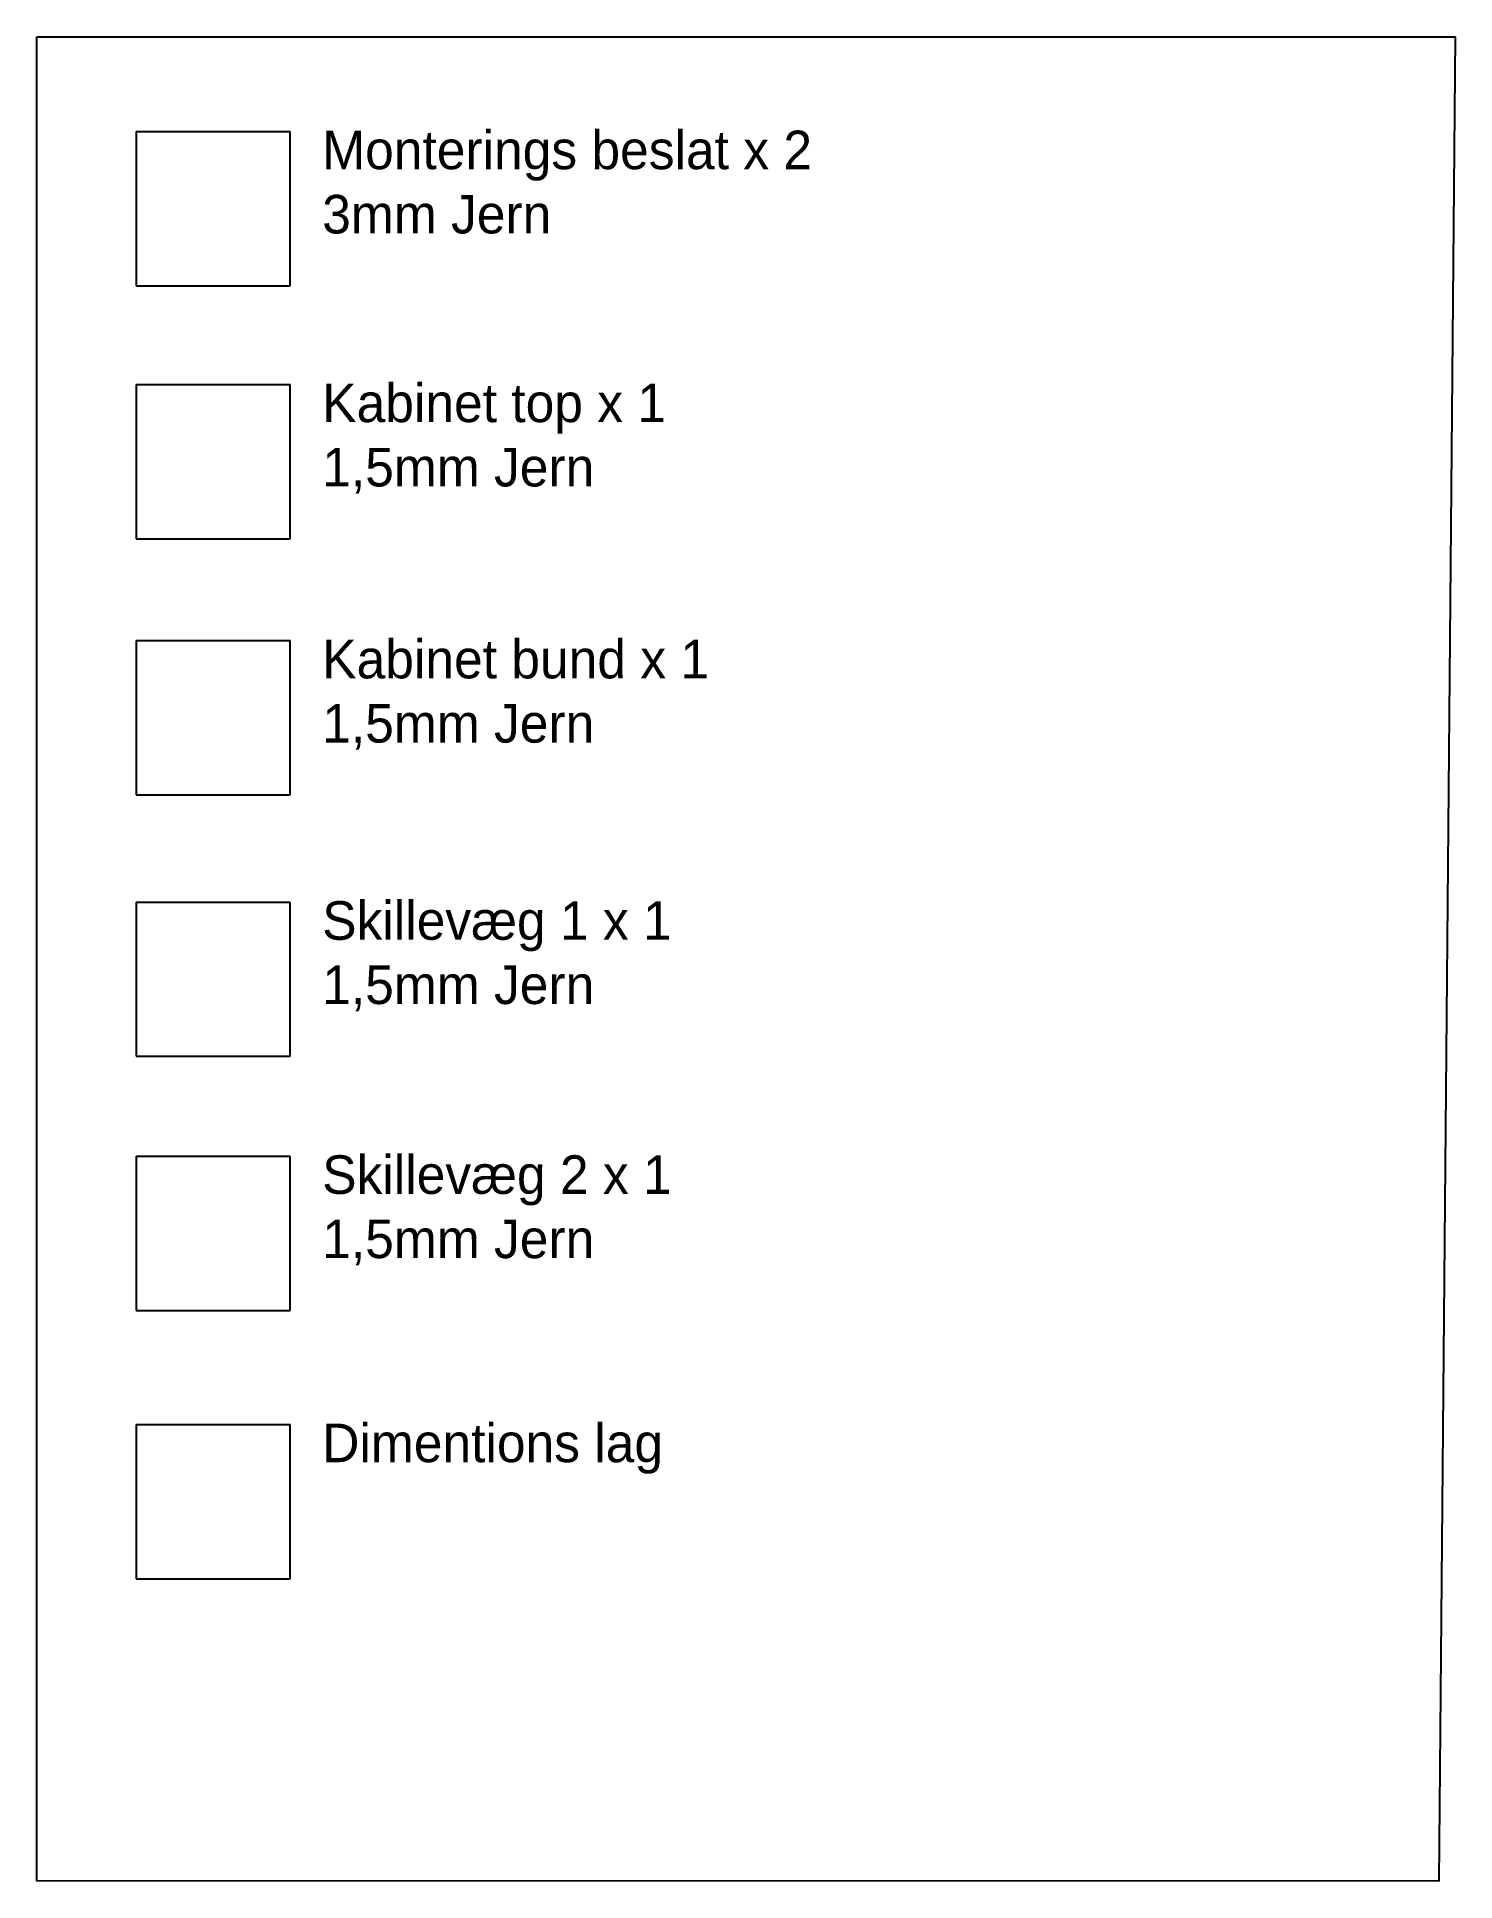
# Model space of a CAD drawing. Header units: millimetres. Extents: x -135 to 1644, y -143 to 836.
# Drawn here: x -135 to 49, y 595.2 to 834.4 of the extents above; entities that cross this region are included whole.
import ezdxf

# ---------------------------------------------------------------- set-up
doc = ezdxf.new("R2010")
doc.units = ezdxf.units.MM
for name, color, linetype in [('Descriptive Text', 36, 'Continuous'), ('dimensions', 151, 'Continuous'), ('Ears', 144, 'Continuous'), ('Rack Cabinet Bottom', 72, 'Continuous'), ('Rack Cabinet Top', 84, 'Continuous'), ('Wall 1', 22, 'Continuous'), ('Wall 2', 30, 'Continuous')]:
    doc.layers.add(name, color=color, linetype=linetype)

msp = doc.modelspace()

# ---------------------------------------------------------------- texts
at = {"layer": 'dimensions', "insert": (-97.981, 654.529), "char_height": 5, "width": 145.4026, "attachment_point": 1}
msp.add_mtext('Dimentions lag', dxfattribs=at)
at = {"layer": 'Ears', "insert": (-97.981, 822.212), "char_height": 5, "width": 146.89185, "attachment_point": 1}
msp.add_mtext('Monterings beslat x 2\\P3mm Jern', dxfattribs=at)
at = {"layer": 'Rack Cabinet Bottom', "insert": (-97.981, 756.179), "char_height": 5, "width": 146.30537, "attachment_point": 1}
msp.add_mtext('Kabinet bund x 1\\P1,5mm Jern', dxfattribs=at)
at = {"layer": 'Rack Cabinet Top', "insert": (-97.981, 789.405), "char_height": 5, "width": 146.60047, "attachment_point": 1}
msp.add_mtext('Kabinet top x 1\\P1,5mm Jern', dxfattribs=at)
at = {"layer": 'Wall 1', "insert": (-97.981, 722.279), "char_height": 5, "width": 145.92798, "attachment_point": 1}
msp.add_mtext('Skillevæg 1 x 1\\P1,5mm Jern', dxfattribs=at)
at = {"layer": 'Wall 2', "insert": (-97.981, 689.324), "char_height": 5, "width": 145.71159, "attachment_point": 1}
msp.add_mtext('Skillevæg 2 x 1\\P1,5mm Jern', dxfattribs=at)

# ---------------------------------------------------------------- linework, layer by layer
at = {"layer": 'Descriptive Text'}
msp.add_lwpolyline([(-135.004, 834.37), (49.009, 834.37), (46.885, 595.199), (-135.004, 595.217)], close=True, dxfattribs=at)
at = {"layer": 'dimensions'}
for p, q in [((-122.134, 654.418), (-102.134, 654.418)), ((-122.134, 654.418), (-122.134, 634.418)), ((-102.134, 634.418), (-102.134, 654.418)), ((-122.134, 634.418), (-102.134, 634.418))]:
    msp.add_line(p, q, dxfattribs=at)
at = {"layer": 'Ears'}
for p, q in [((-122.134, 822.101), (-102.134, 822.101)), ((-122.134, 822.101), (-122.134, 802.101)), ((-102.134, 802.101), (-102.134, 822.101)), ((-122.134, 802.101), (-102.134, 802.101))]:
    msp.add_line(p, q, dxfattribs=at)
at = {"layer": 'Rack Cabinet Bottom'}
for p, q in [((-122.134, 756.068), (-102.134, 756.068)), ((-122.134, 756.068), (-122.134, 736.068)), ((-102.134, 736.068), (-102.134, 756.068)), ((-122.134, 736.068), (-102.134, 736.068))]:
    msp.add_line(p, q, dxfattribs=at)
at = {"layer": 'Rack Cabinet Top'}
for p, q in [((-122.134, 789.294), (-102.134, 789.294)), ((-122.134, 789.294), (-122.134, 769.294)), ((-102.134, 769.294), (-102.134, 789.294)), ((-122.134, 769.294), (-102.134, 769.294))]:
    msp.add_line(p, q, dxfattribs=at)
at = {"layer": 'Wall 1'}
for p, q in [((-122.134, 722.168), (-102.134, 722.168)), ((-122.134, 722.168), (-122.134, 702.168)), ((-102.134, 702.168), (-102.134, 722.168)), ((-122.134, 702.168), (-102.134, 702.168))]:
    msp.add_line(p, q, dxfattribs=at)
at = {"layer": 'Wall 2'}
for p, q in [((-122.134, 689.213), (-102.134, 689.213)), ((-122.134, 689.213), (-122.134, 669.213)), ((-102.134, 669.213), (-102.134, 689.213)), ((-122.134, 669.213), (-102.134, 669.213))]:
    msp.add_line(p, q, dxfattribs=at)

msp.set_redraw_order([(e.dxf.handle, doc.entitydb.next_handle()) for e in msp.query("TEXT MTEXT ATTDEF DIMENSION ARC_DIMENSION")])  # texts and dimensions are drawn at this point

doc.saveas('drawing.dxf')
